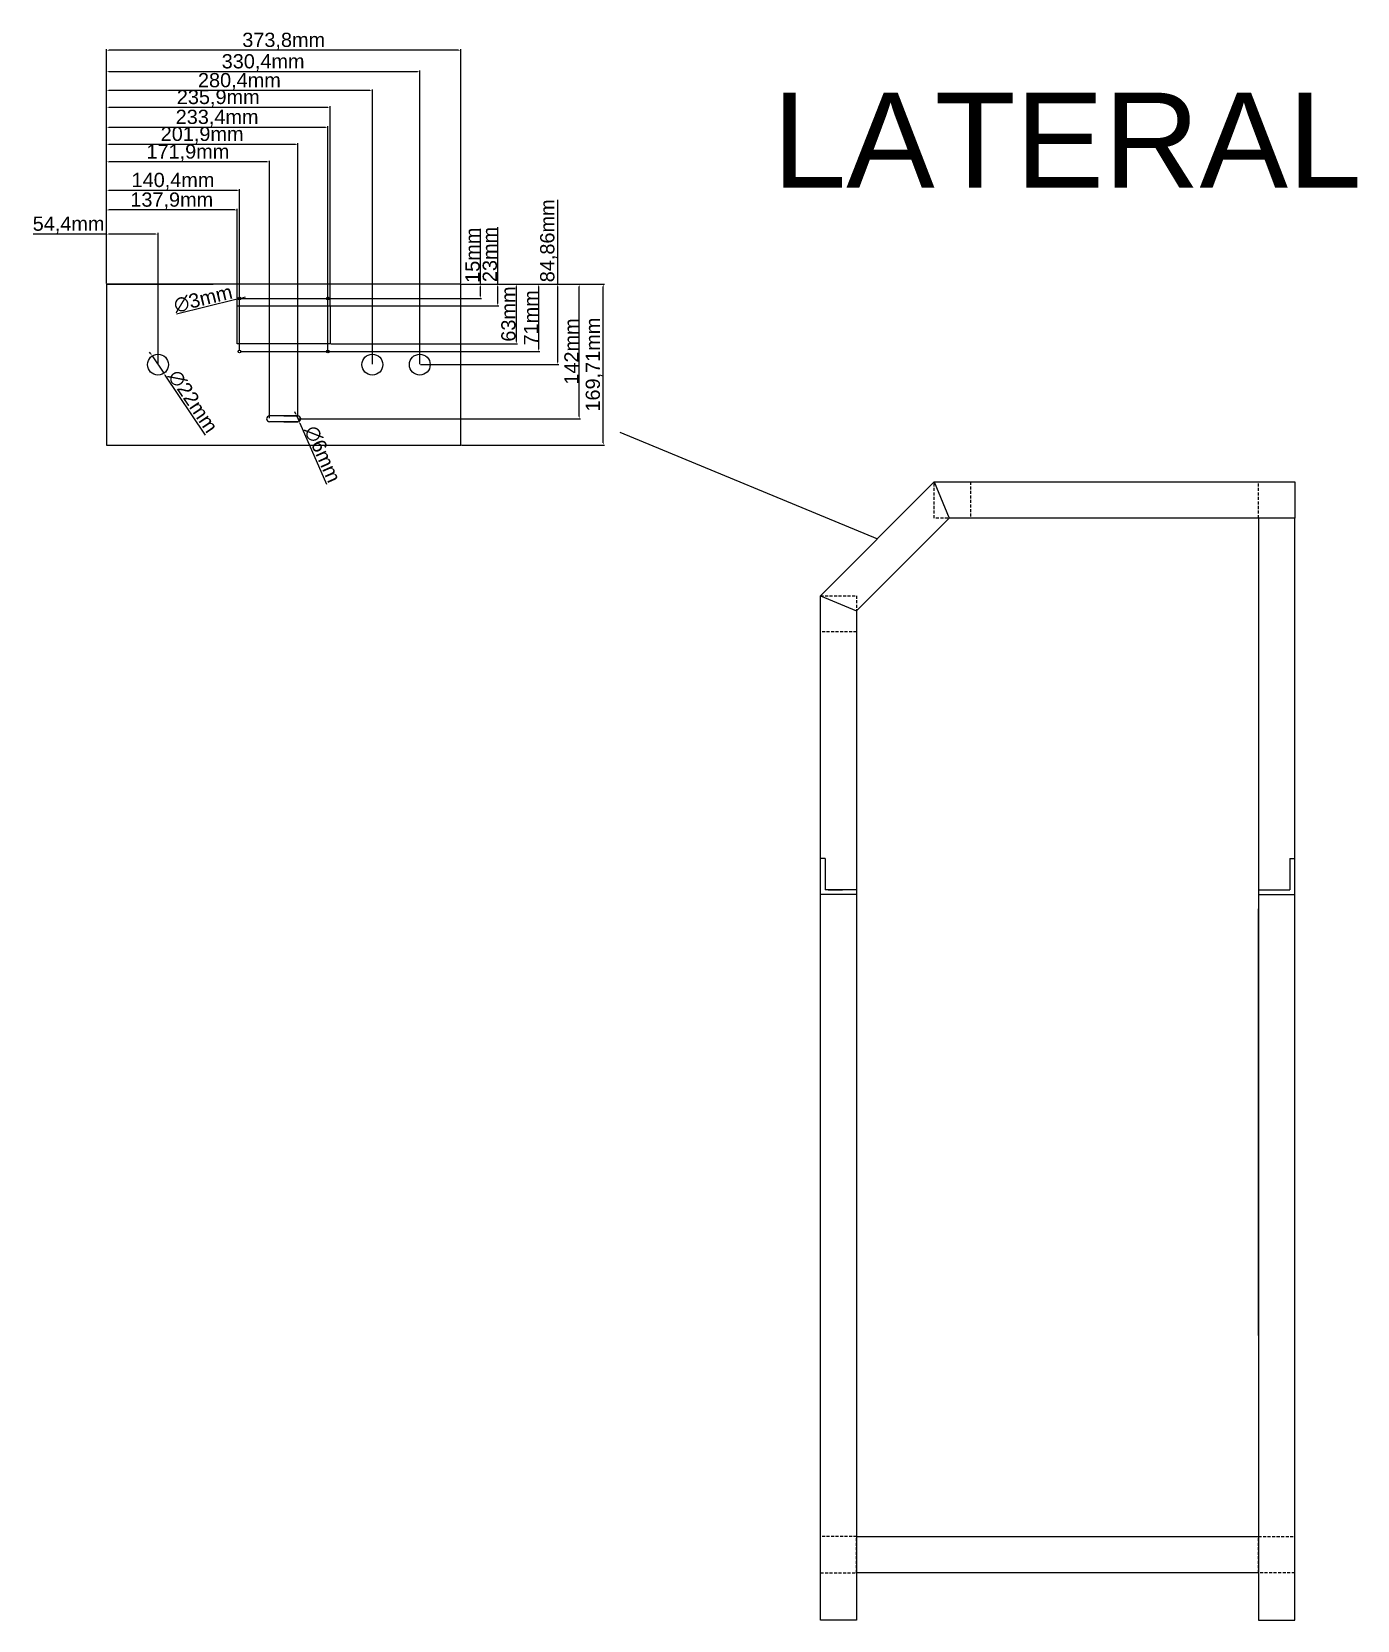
# Model space of a CAD drawing. Header units: centimetres. Extents: x -4347 to 28631, y 41590 to 109107.
# Drawn here: x -849 to 549, y 44102 to 45777 of the extents above; entities that cross this region are included whole.
import ezdxf

# ---------------------------------------------------------------- set-up
doc = ezdxf.new("R2010")
doc.units = ezdxf.units.CM
doc.header["$LTSCALE"] = 0.5
doc.linetypes.add('DASHED2', pattern=[9.525, 6.35, -3.175])
doc.styles.get("Standard").update_dxf_attribs({"font": 'arial.ttf'})
doc.dimstyles.new('ISO-25', dxfattribs={"dimtxt": 15, "dimasz": 2.5, "dimexe": 1.25, "dimexo": 0.625, "dimtad": 1, "dimtxsty": 'Standard', "dimcen": 2.5, "dimclrd": 1, "dimclre": 1, "dimadec": 0, "dimazin": 0, "dimtfac": 1, "dimtmove": 0, "dimatfit": 3, "dimfxl": 1, "dimarcsym": 0})

msp = doc.modelspace()

# ---------------------------------------------------------------- texts
at = {"insert": (-67.852, 45712.468), "char_height": 100, "attachment_point": 1}
msp.add_mtext_dynamic_manual_height_columns('LATERAL', width=876.24188, gutter_width=12.5, heights=[0], dxfattribs=at)

# ---------------------------------------------------------------- blocks, each defined once
blk = doc.blocks.new('*D234')
at = {"color": 1, "lineweight": -2, "transparency": 16777216}
for p, q in [((-770.2, 45511.3), (-770.2, 45564.6)), ((-715.8, 45426.4), (-715.8, 45564.6)), ((-770.2, 45563.4), (-847.4, 45563.4)), ((-718.3, 45563.4), (-767.7, 45563.4))]:
    blk.add_line(p, q, dxfattribs=at)
at = {"color": 1, "transparency": 16777216}
for points in [[(-767.7, 45563.8), (-767.7, 45563), (-770.2, 45563.4)], [(-718.3, 45563.8), (-718.3, 45563), (-715.8, 45563.4)]]:
    blk.add_solid(points, dxfattribs=at)
at = {"layer": 'Defpoints', "color": 0, "transparency": 16777216}
for p in [(-770.2, 45563.4), (-770.2, 45510.6), (-715.8, 45425.8)]:
    blk.add_point(p, dxfattribs=at)
at = {"color": 0, "transparency": 16777216, "insert": (-810.1, 45573), "char_height": 15, "attachment_point": 5}
blk.add_mtext('54,4mm', dxfattribs=at)
blk = doc.blocks.new('*D235')
at = {"color": 1, "lineweight": -2, "transparency": 16777216}
for p, q in [((-770.2, 45511.3), (-770.2, 45590)), ((-634.8, 45588.8), (-767.7, 45588.8)), ((-632.3, 45488.3), (-632.3, 45590))]:
    blk.add_line(p, q, dxfattribs=at)
at = {"color": 1, "transparency": 16777216}
for points in [[(-767.7, 45589.2), (-767.7, 45588.4), (-770.2, 45588.8)], [(-634.8, 45589.2), (-634.8, 45588.4), (-632.3, 45588.8)]]:
    blk.add_solid(points, dxfattribs=at)
at = {"layer": 'Defpoints', "color": 0, "transparency": 16777216}
for p in [(-770.2, 45588.8), (-770.2, 45510.6), (-632.3, 45487.6)]:
    blk.add_point(p, dxfattribs=at)
at = {"color": 0, "transparency": 16777216, "insert": (-701.3, 45598.4), "char_height": 15, "attachment_point": 5}
blk.add_mtext('137,9mm', dxfattribs=at)
blk = doc.blocks.new('*D236')
at = {"color": 1, "lineweight": -2, "transparency": 16777216}
for p, q in [((-770.2, 45511.3), (-770.2, 45610.7)), ((-632.3, 45609.5), (-767.7, 45609.5)), ((-629.8, 45440.3), (-629.8, 45610.7))]:
    blk.add_line(p, q, dxfattribs=at)
at = {"color": 1, "transparency": 16777216}
for points in [[(-767.7, 45609.9), (-767.7, 45609.1), (-770.2, 45609.5)], [(-632.3, 45609.9), (-632.3, 45609.1), (-629.8, 45609.5)]]:
    blk.add_solid(points, dxfattribs=at)
at = {"layer": 'Defpoints', "color": 0, "transparency": 16777216}
for p in [(-770.2, 45609.5), (-770.2, 45510.6), (-629.8, 45439.6)]:
    blk.add_point(p, dxfattribs=at)
at = {"color": 0, "transparency": 16777216, "insert": (-700, 45619.1), "char_height": 15, "attachment_point": 5}
blk.add_mtext('140,4mm', dxfattribs=at)
blk = doc.blocks.new('*D237')
at = {"color": 1, "lineweight": -2, "transparency": 16777216}
for p, q in [((-770.2, 45511.3), (-770.2, 45640.7)), ((-600.8, 45639.5), (-767.7, 45639.5)), ((-598.3, 45369.3), (-598.3, 45640.7))]:
    blk.add_line(p, q, dxfattribs=at)
at = {"color": 1, "transparency": 16777216}
for points in [[(-767.7, 45639.9), (-767.7, 45639.1), (-770.2, 45639.5)], [(-600.8, 45639.9), (-600.8, 45639.1), (-598.3, 45639.5)]]:
    blk.add_solid(points, dxfattribs=at)
at = {"layer": 'Defpoints', "color": 0, "transparency": 16777216}
for p in [(-770.2, 45639.5), (-770.2, 45510.6), (-598.3, 45368.6)]:
    blk.add_point(p, dxfattribs=at)
at = {"color": 0, "transparency": 16777216, "insert": (-684.3, 45649.1), "char_height": 15, "attachment_point": 5}
blk.add_mtext('171,9mm', dxfattribs=at)
blk = doc.blocks.new('*D238')
at = {"color": 1, "lineweight": -2, "transparency": 16777216}
for p, q in [((-770.2, 45511.3), (-770.2, 45659.3)), ((-570.8, 45658), (-767.7, 45658)), ((-568.3, 45369.3), (-568.3, 45659.3))]:
    blk.add_line(p, q, dxfattribs=at)
at = {"color": 1, "transparency": 16777216}
for points in [[(-767.7, 45658.4), (-767.7, 45657.6), (-770.2, 45658)], [(-570.8, 45658.4), (-570.8, 45657.6), (-568.3, 45658)]]:
    blk.add_solid(points, dxfattribs=at)
at = {"layer": 'Defpoints', "color": 0, "transparency": 16777216}
for p in [(-770.2, 45658), (-770.2, 45510.6), (-568.3, 45368.6)]:
    blk.add_point(p, dxfattribs=at)
at = {"color": 0, "transparency": 16777216, "insert": (-669.3, 45667.7), "char_height": 15, "attachment_point": 5}
blk.add_mtext('201,9mm', dxfattribs=at)
blk = doc.blocks.new('*D239')
at = {"color": 1, "lineweight": -2, "transparency": 16777216}
for p, q in [((-770.2, 45511.3), (-770.2, 45677.2)), ((-539.3, 45675.9), (-767.7, 45675.9)), ((-536.8, 45440.3), (-536.8, 45677.2))]:
    blk.add_line(p, q, dxfattribs=at)
at = {"color": 1, "transparency": 16777216}
for points in [[(-767.7, 45676.3), (-767.7, 45675.5), (-770.2, 45675.9)], [(-539.3, 45676.3), (-539.3, 45675.5), (-536.8, 45675.9)]]:
    blk.add_solid(points, dxfattribs=at)
at = {"layer": 'Defpoints', "color": 0, "transparency": 16777216}
for p in [(-770.2, 45675.9), (-770.2, 45510.6), (-536.8, 45439.6)]:
    blk.add_point(p, dxfattribs=at)
at = {"color": 0, "transparency": 16777216, "insert": (-653.5, 45685.6), "char_height": 15, "attachment_point": 5}
blk.add_mtext('233,4mm', dxfattribs=at)
blk = doc.blocks.new('*D240')
at = {"color": 1, "lineweight": -2, "transparency": 16777216}
for p, q in [((-770.2, 45511.3), (-770.2, 45698.2)), ((-534.3, 45488.3), (-534.3, 45698.2)), ((-536.8, 45696.9), (-767.7, 45696.9))]:
    blk.add_line(p, q, dxfattribs=at)
at = {"color": 1, "transparency": 16777216}
for points in [[(-767.7, 45697.3), (-767.7, 45696.5), (-770.2, 45696.9)], [(-536.8, 45697.3), (-536.8, 45696.5), (-534.3, 45696.9)]]:
    blk.add_solid(points, dxfattribs=at)
at = {"layer": 'Defpoints', "color": 0, "transparency": 16777216}
for p in [(-770.2, 45696.9), (-770.2, 45510.6), (-534.3, 45487.6)]:
    blk.add_point(p, dxfattribs=at)
at = {"color": 0, "transparency": 16777216, "insert": (-652.3, 45706.6), "char_height": 15, "attachment_point": 5}
blk.add_mtext('235,9mm', dxfattribs=at)
blk = doc.blocks.new('*D241')
at = {"color": 1, "lineweight": -2, "transparency": 16777216}
for p, q in [((-770.2, 45511.3), (-770.2, 45715.9)), ((-492.3, 45714.6), (-767.7, 45714.6)), ((-489.8, 45426.4), (-489.8, 45715.9))]:
    blk.add_line(p, q, dxfattribs=at)
at = {"color": 1, "transparency": 16777216}
for points in [[(-767.7, 45715), (-767.7, 45714.2), (-770.2, 45714.6)], [(-492.3, 45715), (-492.3, 45714.2), (-489.8, 45714.6)]]:
    blk.add_solid(points, dxfattribs=at)
at = {"layer": 'Defpoints', "color": 0, "transparency": 16777216}
for p in [(-770.2, 45714.6), (-770.2, 45510.6), (-489.8, 45425.8)]:
    blk.add_point(p, dxfattribs=at)
at = {"color": 0, "transparency": 16777216, "insert": (-630, 45724.3), "char_height": 15, "attachment_point": 5}
blk.add_mtext('280,4mm', dxfattribs=at)
blk = doc.blocks.new('*D242')
at = {"color": 1, "lineweight": -2, "transparency": 16777216}
for p, q in [((-770.2, 45511.3), (-770.2, 45735.8)), ((-442.3, 45734.5), (-767.7, 45734.5)), ((-439.8, 45426.4), (-439.8, 45735.8))]:
    blk.add_line(p, q, dxfattribs=at)
at = {"color": 1, "transparency": 16777216}
for points in [[(-767.7, 45735), (-767.7, 45734.1), (-770.2, 45734.5)], [(-442.3, 45735), (-442.3, 45734.1), (-439.8, 45734.5)]]:
    blk.add_solid(points, dxfattribs=at)
at = {"layer": 'Defpoints', "color": 0, "transparency": 16777216}
for p in [(-770.2, 45734.5), (-770.2, 45510.6), (-439.8, 45425.8)]:
    blk.add_point(p, dxfattribs=at)
at = {"color": 0, "transparency": 16777216, "insert": (-605, 45744.2), "char_height": 15, "attachment_point": 5}
blk.add_mtext('330,4mm', dxfattribs=at)
blk = doc.blocks.new('*D243')
at = {"color": 1, "lineweight": -2, "transparency": 16777216}
for p, q in [((-770.2, 45511.3), (-770.2, 45758.5)), ((-398.9, 45757.2), (-767.7, 45757.2)), ((-396.4, 45511.3), (-396.4, 45758.5))]:
    blk.add_line(p, q, dxfattribs=at)
at = {"color": 1, "transparency": 16777216}
for points in [[(-767.7, 45757.6), (-767.7, 45756.8), (-770.2, 45757.2)], [(-398.9, 45757.6), (-398.9, 45756.8), (-396.4, 45757.2)]]:
    blk.add_solid(points, dxfattribs=at)
at = {"layer": 'Defpoints', "color": 0, "transparency": 16777216}
for p in [(-770.2, 45757.2), (-770.2, 45510.6), (-396.4, 45510.6)]:
    blk.add_point(p, dxfattribs=at)
at = {"color": 0, "transparency": 16777216, "insert": (-583.3, 45766.8), "char_height": 15, "attachment_point": 5}
blk.add_mtext('373,8mm', dxfattribs=at)
blk = doc.blocks.new('*D244')
at = {"color": 1, "lineweight": -2, "transparency": 16777216}
for p, q in [((-375.8, 45510.6), (-375.8, 45569)), ((-395.8, 45510.6), (-374.6, 45510.6)), ((-375.8, 45498.1), (-375.8, 45508.1)), ((-629.2, 45495.6), (-374.6, 45495.6))]:
    blk.add_line(p, q, dxfattribs=at)
at = {"color": 1, "transparency": 16777216}
for points in [[(-376.3, 45508.1), (-375.4, 45508.1), (-375.8, 45510.6)], [(-376.3, 45498.1), (-375.4, 45498.1), (-375.8, 45495.6)]]:
    blk.add_solid(points, dxfattribs=at)
at = {"layer": 'Defpoints', "color": 0, "transparency": 16777216}
for p in [(-396.4, 45510.6), (-375.8, 45510.6), (-629.8, 45495.6)]:
    blk.add_point(p, dxfattribs=at)
at = {"color": 0, "transparency": 16777216, "insert": (-384.1, 45541.1), "char_height": 15, "attachment_point": 5, "rotation": 90}
blk.add_mtext('15mm', dxfattribs=at)
blk = doc.blocks.new('*D245')
at = {"color": 1, "lineweight": -2, "transparency": 16777216}
for p, q in [((-357.6, 45510.6), (-357.6, 45570.6)), ((-395.8, 45510.6), (-356.3, 45510.6)), ((-357.6, 45490.1), (-357.6, 45508.1)), ((-533.7, 45487.6), (-356.3, 45487.6))]:
    blk.add_line(p, q, dxfattribs=at)
at = {"color": 1, "transparency": 16777216}
for points in [[(-358, 45508.1), (-357.2, 45508.1), (-357.6, 45510.6)], [(-358, 45490.1), (-357.2, 45490.1), (-357.6, 45487.6)]]:
    blk.add_solid(points, dxfattribs=at)
at = {"layer": 'Defpoints', "color": 0, "transparency": 16777216}
for p in [(-396.4, 45510.6), (-357.6, 45510.6), (-534.3, 45487.6)]:
    blk.add_point(p, dxfattribs=at)
at = {"color": 0, "transparency": 16777216, "insert": (-365.9, 45541.9), "char_height": 15, "attachment_point": 5, "rotation": 90}
blk.add_mtext('23mm', dxfattribs=at)
blk = doc.blocks.new('*D246')
at = {"color": 1, "lineweight": -2, "transparency": 16777216}
for p, q in [((-395.8, 45510.6), (-336.8, 45510.6)), ((-338, 45450.1), (-338, 45508.1)), ((-533.7, 45447.6), (-336.8, 45447.6))]:
    blk.add_line(p, q, dxfattribs=at)
at = {"color": 1, "transparency": 16777216}
for points in [[(-338.4, 45508.1), (-337.6, 45508.1), (-338, 45510.6)], [(-338.4, 45450.1), (-337.6, 45450.1), (-338, 45447.6)]]:
    blk.add_solid(points, dxfattribs=at)
at = {"layer": 'Defpoints', "color": 0, "transparency": 16777216}
for p in [(-396.4, 45510.6), (-338, 45510.6), (-534.3, 45447.6)]:
    blk.add_point(p, dxfattribs=at)
at = {"color": 0, "transparency": 16777216, "insert": (-346.3, 45479.1), "char_height": 15, "attachment_point": 5, "rotation": 90}
blk.add_mtext('63mm', dxfattribs=at)
blk = doc.blocks.new('*D247')
at = {"color": 1, "lineweight": -2, "transparency": 16777216}
for p, q in [((-357.7, 45510.6), (-313.2, 45510.6)), ((-314.4, 45442.1), (-314.4, 45508.1)), ((-629.2, 45439.6), (-313.2, 45439.6))]:
    blk.add_line(p, q, dxfattribs=at)
at = {"color": 1, "transparency": 16777216}
for points in [[(-314.8, 45508.1), (-314, 45508.1), (-314.4, 45510.6)], [(-314.8, 45442.1), (-314, 45442.1), (-314.4, 45439.6)]]:
    blk.add_solid(points, dxfattribs=at)
at = {"layer": 'Defpoints', "color": 0, "transparency": 16777216}
for p in [(-358.3, 45510.6), (-314.4, 45510.6), (-629.8, 45439.6)]:
    blk.add_point(p, dxfattribs=at)
at = {"color": 0, "transparency": 16777216, "insert": (-322.6, 45475.1), "char_height": 15, "attachment_point": 5, "rotation": 90}
blk.add_mtext('71mm', dxfattribs=at)
blk = doc.blocks.new('*D248')
at = {"color": 1, "lineweight": -2, "transparency": 16777216}
for p, q in [((-294.4, 45510.6), (-294.4, 45599.5)), ((-395.8, 45510.6), (-293.2, 45510.6)), ((-294.4, 45428.3), (-294.4, 45508.1)), ((-439.2, 45425.8), (-293.2, 45425.8))]:
    blk.add_line(p, q, dxfattribs=at)
at = {"color": 1, "transparency": 16777216}
for points in [[(-294.8, 45508.1), (-294, 45508.1), (-294.4, 45510.6)], [(-294.8, 45428.3), (-294, 45428.3), (-294.4, 45425.8)]]:
    blk.add_solid(points, dxfattribs=at)
at = {"layer": 'Defpoints', "color": 0, "transparency": 16777216}
for p in [(-396.4, 45510.6), (-294.4, 45510.6), (-439.8, 45425.8)]:
    blk.add_point(p, dxfattribs=at)
at = {"color": 0, "transparency": 16777216, "insert": (-304, 45556.3), "char_height": 15, "attachment_point": 5, "rotation": 90}
blk.add_mtext('84,86mm', dxfattribs=at)
blk = doc.blocks.new('*D249')
at = {"color": 1, "lineweight": -2, "transparency": 16777216}
for p, q in [((-395.8, 45510.6), (-270.5, 45510.6)), ((-271.7, 45371.1), (-271.7, 45508.1)), ((-567.7, 45368.6), (-270.5, 45368.6))]:
    blk.add_line(p, q, dxfattribs=at)
at = {"color": 1, "transparency": 16777216}
for points in [[(-272.1, 45508.1), (-271.3, 45508.1), (-271.7, 45510.6)], [(-272.1, 45371.1), (-271.3, 45371.1), (-271.7, 45368.6)]]:
    blk.add_solid(points, dxfattribs=at)
at = {"layer": 'Defpoints', "color": 0, "transparency": 16777216}
for p in [(-396.4, 45510.6), (-271.7, 45510.6), (-568.3, 45368.6)]:
    blk.add_point(p, dxfattribs=at)
at = {"color": 0, "transparency": 16777216, "insert": (-279.9, 45439.6), "char_height": 15, "attachment_point": 5, "rotation": 90}
blk.add_mtext('142mm', dxfattribs=at)
blk = doc.blocks.new('*D250')
at = {"color": 1, "lineweight": -2, "transparency": 16777216}
for p, q in [((-723.4, 45437), (-724.8, 45439)), ((-722, 45434.9), (-709.7, 45416.7)), ((-665.6, 45351.6), (-708.3, 45414.6))]:
    blk.add_line(p, q, dxfattribs=at)
at = {"color": 1, "transparency": 16777216}
for points in [[(-723, 45437.2), (-723.7, 45436.7), (-722, 45434.9)], [(-707.9, 45414.8), (-708.6, 45414.4), (-709.7, 45416.7)]]:
    blk.add_solid(points, dxfattribs=at)
at = {"layer": 'Defpoints', "color": 0, "transparency": 16777216}
for p in [(-722, 45434.9), (-709.7, 45416.7)]:
    blk.add_point(p, dxfattribs=at)
at = {"color": 0, "transparency": 16777216, "insert": (-679, 45387), "char_height": 15, "attachment_point": 5, "rotation": 304.094}
blk.add_mtext('∅22mm', dxfattribs=at)
blk = doc.blocks.new('*D251')
at = {"color": 1, "lineweight": -2, "transparency": 16777216}
for p, q in [((-570.5, 45373.7), (-571.6, 45376)), ((-569.5, 45371.4), (-567.1, 45365.9)), ((-537.8, 45299.6), (-566.1, 45363.6))]:
    blk.add_line(p, q, dxfattribs=at)
at = {"color": 1, "transparency": 16777216}
for points in [[(-570.2, 45373.8), (-570.9, 45373.5), (-569.5, 45371.4)], [(-565.7, 45363.8), (-566.5, 45363.4), (-567.1, 45365.9)]]:
    blk.add_solid(points, dxfattribs=at)
at = {"layer": 'Defpoints', "color": 0, "transparency": 16777216}
for p in [(-569.5, 45371.4), (-567.1, 45365.9)]:
    blk.add_point(p, dxfattribs=at)
at = {"color": 0, "transparency": 16777216, "insert": (-542.3, 45331.4), "char_height": 15, "attachment_point": 5, "rotation": 293.8633}
blk.add_mtext('∅6mm', dxfattribs=at)
blk = doc.blocks.new('*D252')
at = {"color": 1, "lineweight": -2, "transparency": 16777216}
for p, q in [((-625.9, 45496.6), (-623.5, 45497.2)), ((-696.3, 45479.4), (-633.7, 45494.7)), ((-628.4, 45496), (-631.3, 45495.3))]:
    blk.add_line(p, q, dxfattribs=at)
at = {"color": 1, "transparency": 16777216}
for points in [[(-626, 45497), (-625.8, 45496.2), (-628.4, 45496)], [(-633.8, 45495.1), (-633.6, 45494.3), (-631.3, 45495.3)]]:
    blk.add_solid(points, dxfattribs=at)
at = {"layer": 'Defpoints', "color": 0, "transparency": 16777216}
for p in [(-631.3, 45495.3), (-628.4, 45496)]:
    blk.add_point(p, dxfattribs=at)
at = {"color": 0, "transparency": 16777216, "insert": (-668.3, 45495.2), "char_height": 15, "attachment_point": 5, "rotation": 13.7198}
blk.add_mtext('∅3mm', dxfattribs=at)
blk = doc.blocks.new('*D253')
at = {"color": 1, "lineweight": -2, "transparency": 16777216}
for p, q in [((-395.8, 45510.6), (-245.1, 45510.6)), ((-246.3, 45343.4), (-246.3, 45508.1)), ((-395.8, 45340.9), (-245.1, 45340.9))]:
    blk.add_line(p, q, dxfattribs=at)
at = {"color": 1, "transparency": 16777216}
for points in [[(-246.8, 45508.1), (-245.9, 45508.1), (-246.3, 45510.6)], [(-246.8, 45343.4), (-245.9, 45343.4), (-246.3, 45340.9)]]:
    blk.add_solid(points, dxfattribs=at)
at = {"layer": 'Defpoints', "color": 0, "transparency": 16777216}
for p in [(-396.4, 45510.6), (-246.3, 45510.6), (-396.4, 45340.9)]:
    blk.add_point(p, dxfattribs=at)
at = {"color": 0, "transparency": 16777216, "insert": (-256, 45425.8), "char_height": 15, "attachment_point": 5, "rotation": 90}
blk.add_mtext('169,71mm', dxfattribs=at)

# ---------------------------------------------------------------- dimensions: what is measured, and where the dimension line sits
for base, p1, picture, middle in [((-770.219, 45757.204), (-396.419, 45510.641), '*D243', (-583.319, 45766.844)), ((-770.219, 45734.541), (-439.819, 45425.786), '*D242', (-605.019, 45744.18)), ((-770.219, 45714.615), (-489.819, 45425.786), '*D241', (-630.019, 45724.254)), ((-770.219, 45696.918), (-534.319, 45487.646), '*D240', (-652.269, 45706.557)), ((-770.219, 45675.913), (-536.819, 45439.646), '*D239', (-653.519, 45685.552)), ((-770.219, 45658.017), (-568.319, 45368.646), '*D238', (-669.269, 45667.656)), ((-770.219, 45639.476), (-598.319, 45368.646), '*D237', (-684.269, 45649.115)), ((-770.219, 45609.471), (-629.819, 45439.646), '*D236', (-700.019, 45619.111)), ((-770.219, 45588.778), (-632.319, 45487.646), '*D235', (-701.269, 45598.418)), ((-770.219, 45563.398), (-715.819, 45425.786), '*D234', (-810.081, 45573.007))]:
    dim = msp.add_linear_dim(base=base, p1=p1, p2=(-770.219, 45510.641), dimstyle='ISO-25', override={"dimpost": 'mm'})
    dim.commit()
    dim.dimension.update_dxf_attribs({"geometry": picture, "text_midpoint": middle})
for base, p1, p2, picture, middle in [((-294.408750561, 45510.640532409), (-439.81868819, 45425.785532409), (-396.41868819, 45510.640532409), '*D248', (-304.048075254, 45556.340566515)), ((-375.841506369, 45510.640532409), (-629.81868819, 45495.645532409), (-396.41868819, 45510.640532409), '*D244', (-384.125101185, 45541.059188616)), ((-357.597015098, 45510.640532409), (-534.31868819, 45487.645532409), (-396.41868819, 45510.640532409), '*D245', (-365.885725875, 45541.89309039)), ((-314.433212057, 45510.640532409), (-629.81868819, 45439.645532409), (-358.31868819, 45510.640532409), '*D247', (-322.588907827, 45475.143032409))]:
    dim = msp.add_linear_dim(base=base, p1=p1, p2=p2, angle=90, dimstyle='ISO-25', override={"dimpost": 'mm'})
    dim.commit()
    dim.dimension.update_dxf_attribs({"geometry": picture, "text_midpoint": middle})
for p1, p2, picture, middle in [((-628.361, 45496.001), (-631.276, 45495.29), '*D252', (-668.272, 45495.216)), ((-721.985, 45434.895), (-709.653, 45416.676), '*D250', (-679.023, 45386.952))]:
    dim = msp.add_diameter_dim_2p(p1=p1, p2=p2, dimstyle='ISO-25', override={"dimpost": 'mm'})
    dim.commit()
    dim.dimension.update_dxf_attribs({"geometry": picture, "text_midpoint": middle})
for base, p1, p2, picture, middle in [((-271.714198038, 45510.640532409), (-568.31868819, 45368.645532409), (-396.41868819, 45510.640532409), '*D249', (-271.714198038, 45439.643032409)), ((-338.017614002, 45510.640532409), (-534.31868819, 45447.645532409), (-396.41868819, 45510.640532409), '*D246', (-338.017614002, 45479.143032409)), ((-246.35, 45510.641), (-396.419, 45340.931), (-396.419, 45510.641), '*D253', (-246.35, 45425.786))]:
    dim = msp.add_linear_dim(base=base, p1=p1, p2=p2, angle=90, dimstyle='ISO-25', override={"dimpost": 'mm'})
    dim.commit()
    dim.dimension.update_dxf_attribs({"geometry": picture, "text_midpoint": middle, "dimtype": 160})
dim = msp.add_diameter_dim_2p(p1=(-569.532, 45371.389), p2=(-567.105, 45365.902), dimstyle='ISO-25', override={"dimpost": 'mm'})
dim.commit()
dim.dimension.update_dxf_attribs({"geometry": '*D251', "text_midpoint": (-550.282, 45327.872), "dimtype": 163})

# ---------------------------------------------------------------- linework, layer by layer
for p, q in [((-770.219, 45510.641), (-770.219, 45340.931)), ((-396.419, 45510.641), (-770.219, 45510.641)), ((-545.219, 45510.641), (-770.219, 45510.641)), ((-770.219, 45510.641), (-657.719, 45510.641)), ((-396.419, 45340.931), (-396.419, 45510.641)), ((-632.319, 45487.646), (-534.319, 45487.646)), ((-632.319, 45447.646), (-632.319, 45487.646)), ((-534.319, 45487.646), (-534.319, 45447.646)), ((-534.319, 45447.646), (-632.319, 45447.646)), ((-583.319, 45371.646), (-598.319, 45371.646)), ((-583.319, 45371.646), (-598.319, 45371.646)), ((-583.319, 45365.646), (-598.319, 45365.646)), ((-583.319, 45365.646), (-598.319, 45365.646)), ((-583.319, 45371.646), (-568.319, 45371.646)), ((-568.319, 45371.646), (-583.319, 45371.646)), ((-583.319, 45371.646), (-568.319, 45371.646)), ((-568.319, 45371.646), (-583.319, 45371.646)), ((-583.319, 45365.646), (-568.319, 45365.646)), ((-568.319, 45365.646), (-583.319, 45365.646)), ((-583.319, 45365.646), (-568.319, 45365.646)), ((-568.319, 45365.646), (-583.319, 45365.646)), ((-229.008, 45354.566), (42.675, 45242.164)), ((-770.219, 45340.931), (-396.419, 45340.931)), ((-17.325, 45182.164), (102.675, 45302.164)), ((102.675, 45302.164), (482.675, 45302.164)), ((102.675, 45302.164), (118.457, 45264.064)), ((482.675, 45302.164), (482.675, 45264.064)), ((20.775, 45166.383), (118.457, 45264.064)), ((482.675, 45264.064), (118.457, 45264.064)), ((482.675, 45264.064), (444.575, 45264.064)), ((444.575, 45264.064), (444.575, 44102.164)), ((482.675, 44102.164), (482.675, 45264.064)), ((-17.325, 44102.164), (-17.325, 45182.164)), ((-17.325, 45182.164), (20.775, 45166.383)), ((20.775, 45166.383), (20.775, 44102.164)), ((-12.325, 44905.264), (-17.325, 44905.264)), ((-12.325, 44905.264), (-12.325, 44872.164)), ((-12.325, 44897.564), (-12.325, 44872.164)), ((477.675, 44905.264), (477.675, 44872.164)), ((477.675, 44905.264), (482.675, 44905.264)), ((477.675, 44897.564), (477.675, 44872.164)), ((482.675, 44875.564), (482.675, 44897.564)), ((20.775, 44867.164), (-17.325, 44867.164)), ((20.775, 44872.164), (-12.325, 44872.164)), ((-9.225, 44872.164), (5.775, 44872.164)), ((20.775, 44872.164), (20.775, 44867.164)), ((444.575, 44872.164), (477.675, 44872.164)), ((444.575, 44867.164), (482.675, 44867.164)), ((482.675, 44852.164), (482.675, 44874.164)), ((444.575, 44402.164), (444.575, 44852.164)), ((20.775, 44190.264), (444.575, 44190.264)), ((444.575, 44152.164), (20.775, 44152.164)), ((20.775, 44102.164), (-17.325, 44102.164)), ((444.575, 44102.164), (482.675, 44102.164))]:
    msp.add_line(p, q)
at = {"linetype": 'DASHED2'}
for p, q in [((102.675, 45302.164), (140.775, 45302.164)), ((102.675, 45264.064), (102.675, 45302.164)), ((140.775, 45302.164), (140.775, 45264.064)), ((444.575, 45264.064), (444.575, 45302.164)), ((140.775, 45264.064), (102.675, 45264.064)), ((-17.325, 45182.164), (20.775, 45182.164)), ((-17.325, 45144.064), (-17.325, 45182.164)), ((20.775, 45182.164), (20.775, 45144.064)), ((20.775, 45144.064), (-17.325, 45144.064)), ((20.775, 44190.264), (-17.325, 44190.264)), ((20.775, 44152.164), (20.775, 44190.264)), ((444.575, 44152.164), (444.575, 44190.264)), ((444.575, 44190.264), (482.675, 44190.264)), ((444.575, 44190.264), (444.575, 44152.164)), ((-17.325, 44152.164), (20.775, 44152.164)), ((482.675, 44152.164), (444.575, 44152.164))]:
    msp.add_line(p, q, dxfattribs=at)
for centre, radius in [((-629.819, 45495.646), 1.5), ((-536.819, 45495.646), 1.5), ((-715.819, 45425.786), 11), ((-629.819, 45439.646), 1.5), ((-536.819, 45439.646), 1.5), ((-489.819, 45425.786), 11), ((-439.819, 45425.786), 11)]:
    msp.add_circle(centre, radius)
for centre, start, end in [((-598.319, 45368.646), 90, 270), ((-568.319, 45368.646), 270, 90)]:
    msp.add_arc(centre, 3, start, end)

msp.set_redraw_order([(e.dxf.handle, doc.entitydb.next_handle()) for e in msp.query("TEXT MTEXT ATTDEF DIMENSION ARC_DIMENSION")])  # texts and dimensions are drawn at this point

doc.saveas('drawing.dxf')
